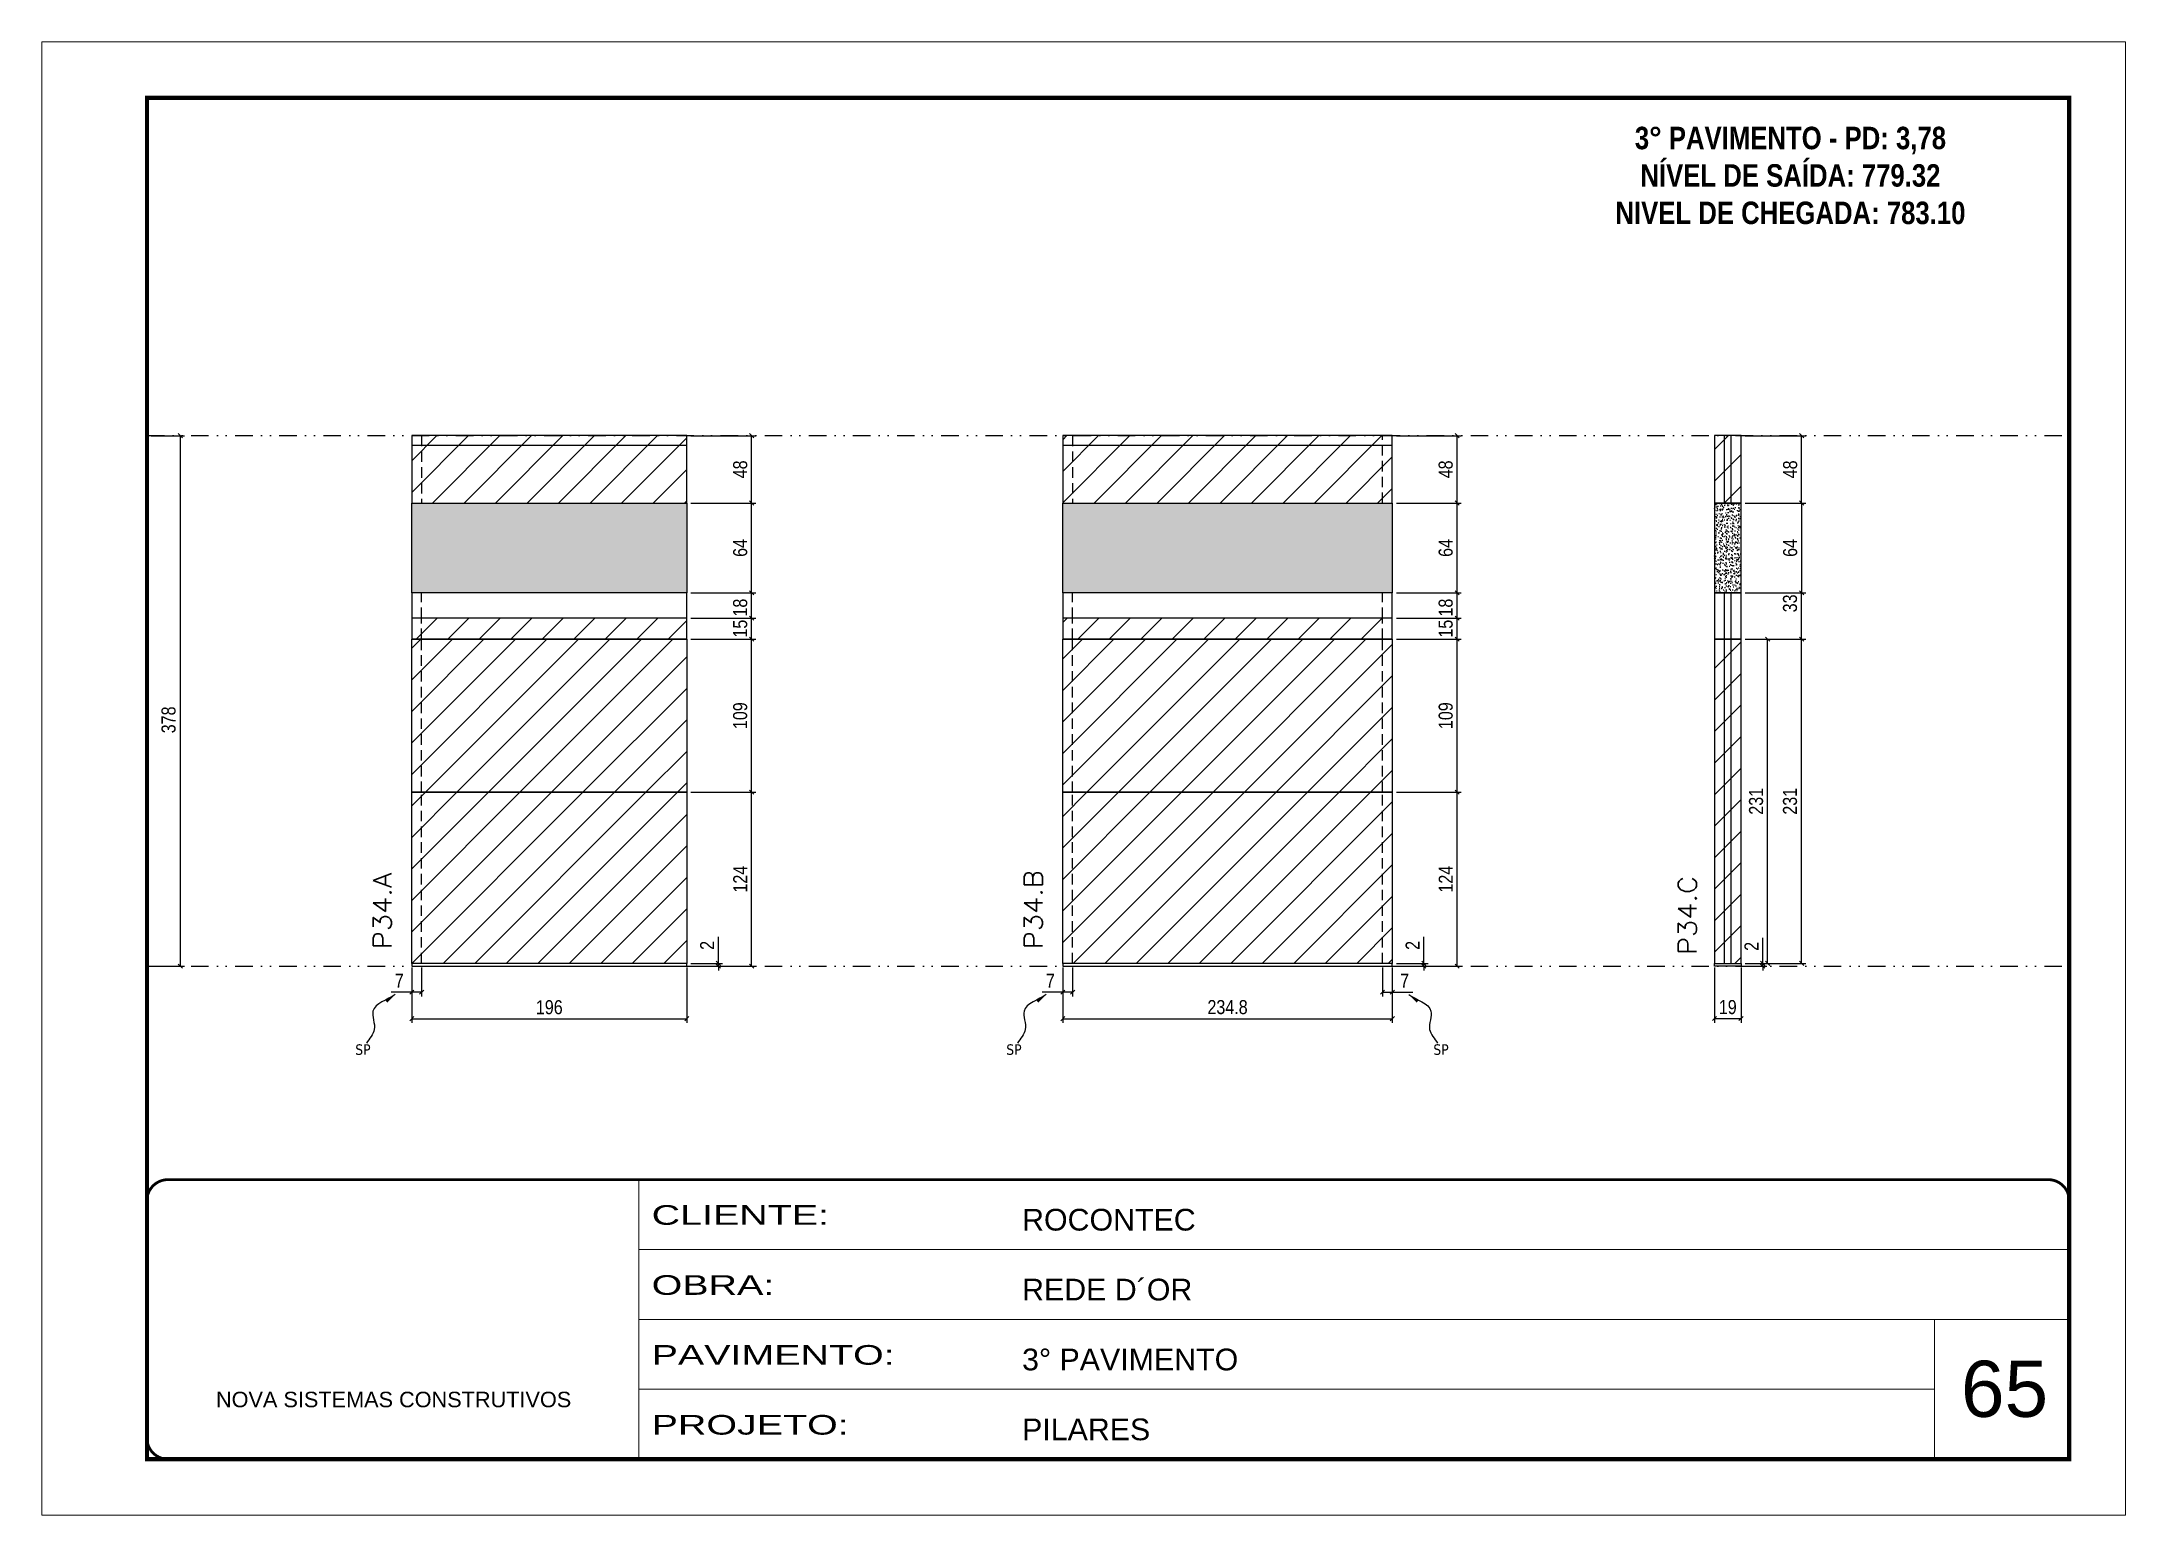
# Model space of a CAD drawing. Extents: x 2949 to 9203, y -16089 to 12527.
# Drawn here: x 2949 to 4434, y -6900 to -5850 of the extents above; entities that cross this region are included whole.
import ezdxf

# ---------------------------------------------------------------- set-up
doc = ezdxf.new("R2010")
doc.units = 0
for name, pattern in [('CONTINUO', [0]), ('DASHED', [0.75, 0.5, -0.25]), ('DIVIDE2', [0.625, 0.25, -0.125, 0, -0.125, 0, -0.125]), ('HIDDEN', [0.375, 0.25, -0.125])]:
    doc.linetypes.add(name, pattern=pattern)
for name, color, linetype, lineweight in [('CARIMBO', 255, 'Continuous', 9), ('Folhas', 255, 'Continuous', 9), ('Hachura', 251, 'Continuous', 9), ('SARRAFO DE PRESSAO', 251, 'DASHED', 9), ('Texto Seção', 7, 'Continuous', 15)]:
    doc.layers.add(name, color=color, linetype=linetype, lineweight=lineweight)
for name, color, linetype in [('COTA', 241, 'Continuous'), ('cotas', 4, 'Continuous'), ('NOMENCLATURA', 7, 'Continuous'), ('Nível', 160, 'Continuous'), ('Painéis', 200, 'Continuous'), ('SARR_2.2x7', 40, 'Continuous'), ('Sarrafo de Pressão', 42, 'HIDDEN'), ('texto', 7, 'Continuous')]:
    doc.layers.add(name, color=color, linetype=linetype)
doc.styles.add('ARIAL', font='arial.ttf')
doc.styles.add('COTA TECNICA', font='techl___.ttf', dxfattribs={"height": 10})
doc.styles.add('COTA TECNICA-50', font='techl___.ttf', dxfattribs={"height": 10})
doc.styles.add('REGUA-120', font='ROMANS.shx', dxfattribs={"height": 15})
doc.styles.add('ROMANC', font='techb___.ttf', dxfattribs={"height": 2.5})
doc.styles.get("Standard").update_dxf_attribs({"font": 'arial.ttf'})
doc.styles.add('Tecnologia', font='')
doc.styles.get('Tecnologia').set_extended_font_data('Forgotten Futurist')
doc.dimstyles.new('COTA PAINEL-50', dxfattribs={"dimtxt": 10, "dimasz": 3, "dimexe": 3, "dimexo": 3, "dimgap": 3, "dimtad": 1, "dimdec": 1, "dimzin": 12, "dimdsep": 46, "dimtxsty": 'COTA TECNICA-50', "dimblk1": 'OBLIQUE', "dimblk2": 'OBLIQUE', "dimsah": 1, "dimcen": 0.9, "dimclrd": 4, "dimclre": 4, "dimclrt": 240, "dimadec": 1, "dimazin": 3, "dimtfac": 1, "dimtdec": 1, "dimtmove": 0, "dimatfit": 3, "dimfxl": 1, "dimtolj": 1, "dimtzin": 12, "dimarcsym": 0})
doc.dimstyles.new('PAINEL', dxfattribs={"dimtxt": 10, "dimasz": 3, "dimexe": 3, "dimexo": 3, "dimgap": 3, "dimtad": 1, "dimdec": 1, "dimzin": 12, "dimdsep": 46, "dimtxsty": 'COTA TECNICA', "dimblk1": 'OBLIQUE', "dimblk2": 'OBLIQUE', "dimsah": 1, "dimcen": 0.9, "dimclrd": 4, "dimclre": 4, "dimclrt": 240, "dimadec": 1, "dimazin": 3, "dimtfac": 1, "dimtdec": 1, "dimtmove": 0, "dimatfit": 3, "dimfxl": 1, "dimtolj": 1, "dimtzin": 12, "dimarcsym": 0})
doc.dimstyles.get("Standard").update_dxf_attribs({"dimtxt": 0.18, "dimasz": 0.18, "dimexe": 0.18, "dimexo": 0.0625, "dimgap": 0.09, "dimtad": 0, "dimtih": 1, "dimtoh": 1, "dimdec": 4, "dimzin": 0, "dimdsep": 46, "dimtxsty": 'Standard', "dimcen": 0.09, "dimadec": 0, "dimazin": 0, "dimtfac": 1, "dimtdec": 4, "dimtofl": 0, "dimtmove": 0, "dimatfit": 3, "dimfxl": 1, "dimtolj": 1, "dimtzin": 0, "dimarcsym": 0})
pattern_1 = [(45, (-126071.967, -35347.797), (-11.2253202, 11.2253202), [])]
pattern_2 = [(45, (-126071.967, -35411.797), (-11.2253202, 11.2253202), [])]

msp = doc.modelspace()

# ---------------------------------------------------------------- texts
at = {"layer": 'CARIMBO', "style": 'ARIAL'}
msp.add_text('65', height=40, dxfattribs=at).set_placement((4316.89, -6830.32))
at = {"layer": 'NOMENCLATURA', "color": 2, "insert": (4195.36, -5884.41), "char_height": 16, "attachment_point": 2, "style": 'ROMANC'}
msp.add_mtext_dynamic_manual_height_columns('\\P3° PAVIMENTO - PD: 3,78\\PNÍVEL DE SAÍDA: 779.32\\PNIVEL DE CHEGADA: 783.10', width=300.2766, gutter_width=1, heights=[0], dxfattribs=at)
at = {"layer": 'texto', "color": 0, "char_height": 7.5, "attachment_point": 5}
for insert in [(3177.99, -6568.68), (3641.97, -6568.68), (3946.33, -6568.68)]:
    msp.add_mtext('{\\fTahoma|b0|i0|c0|p34;\\C4;SP}', dxfattribs=dict(at, insert=insert))
at = {"layer": 'Texto Seção', "style": 'REGUA-120', "width": 1.1}
for s, p in [('P34.A', (3198.31, -6497.12)), ('P34.B', (3662.29, -6497.12)), ('P34.C', (4128.46, -6501.29))]:
    msp.add_text(s, height=13, rotation=90, dxfattribs=at).set_placement(p)

# ---------------------------------------------------------------- blocks, each defined once
blk = doc.blocks.new('9999999999')
at = {"color": 30, "linetype": 'CONTINUO'}
for p, q in [((98564.6, 34230.2), (98564.6, 34429.4)), ((98564.6, 34379.6), (99584, 34379.6)), ((98564.6, 34329.8), (99488, 34329.8)), ((99584, 34329.8), (99488, 34329.8)), ((99488, 34329.8), (99488, 34230.2)), ((98564.6, 34280), (99488, 34280))]:
    blk.add_line(p, q, dxfattribs=at)
at = {"color": 30, "linetype": 'CONTINUO', "const_width": 2}
blk.add_lwpolyline([(99584, 34230.2), (99584, 34414.4, 0.414214), (99569, 34429.4), (98229, 34429.4, 0.414214), (98214, 34414.4), (98214, 34245.2, 0.414214), (98229, 34230.2), (99584, 34230.2)], format="xyb", dxfattribs=at)
at = {"layer": 'Folhas'}
blk.add_lwpolyline([(98139, 34190.2), (99624, 34190.2), (99624, 35240.2), (98139, 35240.2)], close=True, dxfattribs=at)
at = {"layer": 'Folhas', "color": 30, "const_width": 3}
blk.add_lwpolyline([(98214, 34230.2), (99584, 34230.2), (99584, 35200.2), (98214, 35200.2)], close=True, dxfattribs=at)
at = {"color": 7, "linetype": 'Continuous', "ltscale": 5, "style": 'ARIAL'}
for s, height, p in [('ROCONTEC', 15.48, (98837.7, 34393.1)), ('REDE D´OR', 15.48, (98837.7, 34343.3)), ('3° PAVIMENTO', 15.483, (98837.7, 34293.5)), ('NOVA SISTEMAS CONSTRUTIVOS', 11.059, (98263.2, 34267.2)), ('PILARES', 15.48, (98837.7, 34243.7))]:
    blk.add_text(s, height=height, dxfattribs=at).set_placement(p)
at = {"layer": 'Folhas', "color": 7, "style": 'Tecnologia', "width": 1.5}
for s, p in [('CLIENTE:', (98573.7, 34397.2)), ('OBRA:', (98573.7, 34347.3)), ('PAVIMENTO:', (98573.7, 34297.5)), ('PROJETO:', (98573.7, 34247.7))]:
    blk.add_text(s, height=14, dxfattribs=at).set_placement(p)
blk = doc.blocks.new('_Oblique')
at = {"color": 0, "linetype": 'ByBlock', "lineweight": -2}
blk.add_line((-0.5, -0.5), (0.5, 0.5), dxfattribs=at)
blk = doc.blocks.new('*D1903')
at = {"layer": 'cotas', "color": 4, "linetype": 'ByBlock', "lineweight": -2, "transparency": 16777216}
for p, q in [((3027, -6131.2), (3050.8, -6131.2)), ((3047.8, -6131.2), (3047.8, -6509.2)), ((3027, -6509.2), (3050.8, -6509.2))]:
    blk.add_line(p, q, dxfattribs=at)
at = {"layer": 'Defpoints', "color": 0, "linetype": 'ByBlock', "transparency": 16777216}
for p in [(3024, -6131.2), (3024, -6509.2), (3047.8, -6509.2)]:
    blk.add_point(p, dxfattribs=at)
at = {"layer": 'cotas', "color": 4, "linetype": 'ByBlock', "lineweight": -2, "transparency": 16777216, "xscale": 3, "yscale": 3, "zscale": 3}
for p, rotation in [((3047.8, -6131.2), 90), ((3047.8, -6509.2), 270)]:
    blk.add_blockref('_Oblique', p, dxfattribs=dict(at, rotation=rotation))
at = {"layer": 'cotas', "color": 240, "linetype": 'ByBlock', "transparency": 16777216, "insert": (3039.5, -6333.7), "char_height": 10, "attachment_point": 5, "rotation": 90, "style": 'COTA TECNICA'}
blk.add_mtext('\\A1;378', dxfattribs=at)
blk = doc.blocks.new('*D1904')
at = {"layer": 'COTA', "color": 4, "lineweight": -2, "transparency": 16777216}
for p, q in [((3212.8, -6510.2), (3212.8, -6549.6)), ((3408.8, -6510.2), (3408.8, -6549.6)), ((3212.8, -6546.6), (3408.8, -6546.6))]:
    blk.add_line(p, q, dxfattribs=at)
at = {"layer": 'Defpoints', "color": 0, "transparency": 16777216}
for p in [(3212.8, -6507.2), (3408.8, -6507.2), (3408.8, -6546.6)]:
    blk.add_point(p, dxfattribs=at)
at = {"layer": 'COTA', "color": 4, "lineweight": -2, "transparency": 16777216, "xscale": 3, "yscale": 3, "zscale": 3, "rotation": 180}
blk.add_blockref('_Oblique', (3212.8, -6546.6), dxfattribs=at)
at = {"layer": 'COTA', "color": 4, "lineweight": -2, "transparency": 16777216, "xscale": 3, "yscale": 3, "zscale": 3}
blk.add_blockref('_Oblique', (3408.8, -6546.6), dxfattribs=at)
at = {"layer": 'COTA', "color": 240, "transparency": 16777216, "insert": (3310.8, -6538.5), "char_height": 10, "attachment_point": 5, "style": 'COTA TECNICA'}
blk.add_mtext('\\A1;196', dxfattribs=at)
blk = doc.blocks.new('*D1905')
at = {"layer": 'COTA', "color": 4, "lineweight": -2, "transparency": 16777216}
for p, q in [((3411.8, -6179.2), (3458, -6179.2)), ((3455, -6243.2), (3455, -6179.2)), ((3411.8, -6243.2), (3458, -6243.2))]:
    blk.add_line(p, q, dxfattribs=at)
at = {"layer": 'Defpoints', "color": 0, "transparency": 16777216}
for p in [(3408.8, -6179.2), (3455, -6179.2), (3408.8, -6243.2)]:
    blk.add_point(p, dxfattribs=at)
at = {"layer": 'COTA', "color": 4, "lineweight": -2, "transparency": 16777216, "xscale": 3, "yscale": 3, "zscale": 3}
for p, rotation in [((3455, -6179.2), 90), ((3455, -6243.2), 270)]:
    blk.add_blockref('_Oblique', p, dxfattribs=dict(at, rotation=rotation))
at = {"layer": 'COTA', "color": 240, "transparency": 16777216, "insert": (3446.9, -6211.2), "char_height": 10, "attachment_point": 5, "rotation": 90, "style": 'COTA TECNICA'}
blk.add_mtext('\\A1;64', dxfattribs=at)
blk = doc.blocks.new('*D1906')
at = {"layer": 'COTA', "color": 4, "lineweight": -2, "transparency": 16777216}
for p, q in [((3212.8, -6512.2), (3212.8, -6530.7)), ((3219.8, -6510.2), (3219.8, -6530.7)), ((3212.8, -6527.7), (3198, -6527.7)), ((3219.8, -6527.7), (3212.8, -6527.7))]:
    blk.add_line(p, q, dxfattribs=at)
at = {"layer": 'Defpoints', "color": 0, "transparency": 16777216}
for p in [(3212.8, -6509.2), (3219.8, -6507.2), (3212.8, -6527.7)]:
    blk.add_point(p, dxfattribs=at)
at = {"layer": 'COTA', "color": 4, "lineweight": -2, "transparency": 16777216, "xscale": 3, "yscale": 3, "zscale": 3, "rotation": 180}
blk.add_blockref('_Oblique', (3212.8, -6527.7), dxfattribs=at)
at = {"layer": 'COTA', "color": 4, "lineweight": -2, "transparency": 16777216, "xscale": 3, "yscale": 3, "zscale": 3}
blk.add_blockref('_Oblique', (3219.8, -6527.7), dxfattribs=at)
at = {"layer": 'COTA', "color": 240, "transparency": 16777216, "insert": (3203.9, -6519.6), "char_height": 10, "attachment_point": 5, "style": 'COTA TECNICA-50'}
blk.add_mtext('\\A1;7', dxfattribs=at)
blk = doc.blocks.new('*D1907')
at = {"layer": 'COTA', "color": 4, "lineweight": -2, "transparency": 16777216}
for p, q in [((3411.8, -6385.2), (3458, -6385.2)), ((3455, -6509.2), (3455, -6385.2)), ((3411.8, -6509.2), (3458, -6509.2))]:
    blk.add_line(p, q, dxfattribs=at)
at = {"layer": 'Defpoints', "color": 0, "transparency": 16777216}
for p in [(3408.8, -6385.2), (3455, -6385.2), (3408.8, -6509.2)]:
    blk.add_point(p, dxfattribs=at)
at = {"layer": 'COTA', "color": 4, "lineweight": -2, "transparency": 16777216, "xscale": 3, "yscale": 3, "zscale": 3}
for p, rotation in [((3455, -6385.2), 90), ((3455, -6509.2), 270)]:
    blk.add_blockref('_Oblique', p, dxfattribs=dict(at, rotation=rotation))
at = {"layer": 'COTA', "color": 240, "transparency": 16777216, "insert": (3446.9, -6447.2), "char_height": 10, "attachment_point": 5, "rotation": 90, "style": 'COTA TECNICA-50'}
blk.add_mtext('\\A1;124', dxfattribs=at)
blk = doc.blocks.new('*D1908')
at = {"layer": 'COTA', "color": 4, "lineweight": -2, "transparency": 16777216}
for p, q in [((3431.3, -6507.2), (3431.3, -6488.4)), ((3411.8, -6507.2), (3434.3, -6507.2)), ((3411.8, -6509.2), (3434.3, -6509.2)), ((3431.3, -6509.2), (3431.3, -6507.2)), ((3431.3, -6509.2), (3431.3, -6512.2))]:
    blk.add_line(p, q, dxfattribs=at)
at = {"layer": 'Defpoints', "color": 0, "transparency": 16777216}
for p in [(3408.8, -6507.2), (3408.8, -6509.2), (3431.3, -6509.2)]:
    blk.add_point(p, dxfattribs=at)
at = {"layer": 'COTA', "color": 4, "lineweight": -2, "transparency": 16777216, "xscale": 3, "yscale": 3, "zscale": 3}
for p, rotation in [((3431.3, -6507.2), 270), ((3431.3, -6509.2), 90)]:
    blk.add_blockref('_Oblique', p, dxfattribs=dict(at, rotation=rotation))
at = {"layer": 'COTA', "color": 240, "transparency": 16777216, "insert": (3423.3, -6494.4), "char_height": 10, "attachment_point": 5, "rotation": 90, "style": 'COTA TECNICA-50'}
blk.add_mtext('\\A1;2', dxfattribs=at)
blk = doc.blocks.new('*D1909')
at = {"layer": 'COTA', "color": 4, "linetype": 'ByBlock', "lineweight": -2, "transparency": 16777216}
for p, q in [((3411.8, -6276.2), (3458, -6276.2)), ((3455, -6385.2), (3455, -6276.2)), ((3411.8, -6385.2), (3458, -6385.2))]:
    blk.add_line(p, q, dxfattribs=at)
at = {"layer": 'Defpoints', "color": 0, "linetype": 'ByBlock', "transparency": 16777216}
for p in [(3408.8, -6276.2), (3455, -6276.2), (3408.8, -6385.2)]:
    blk.add_point(p, dxfattribs=at)
at = {"layer": 'COTA', "color": 4, "linetype": 'ByBlock', "lineweight": -2, "transparency": 16777216, "xscale": 3, "yscale": 3, "zscale": 3}
for p, rotation in [((3455, -6276.2), 90), ((3455, -6385.2), 270)]:
    blk.add_blockref('_Oblique', p, dxfattribs=dict(at, rotation=rotation))
at = {"layer": 'COTA', "color": 240, "linetype": 'ByBlock', "transparency": 16777216, "insert": (3446.9, -6330.7), "char_height": 10, "attachment_point": 5, "rotation": 90, "style": 'COTA TECNICA'}
blk.add_mtext('\\A1;109', dxfattribs=at)
blk = doc.blocks.new('*D1910')
at = {"layer": 'COTA', "color": 4, "lineweight": -2, "transparency": 16777216}
for p, q in [((3676.8, -6510.2), (3676.8, -6549.6)), ((3911.6, -6510.2), (3911.6, -6549.6)), ((3676.8, -6546.6), (3911.6, -6546.6))]:
    blk.add_line(p, q, dxfattribs=at)
at = {"layer": 'Defpoints', "color": 0, "transparency": 16777216}
for p in [(3676.8, -6507.2), (3911.6, -6507.2), (3911.6, -6546.6)]:
    blk.add_point(p, dxfattribs=at)
at = {"layer": 'COTA', "color": 4, "lineweight": -2, "transparency": 16777216, "xscale": 3, "yscale": 3, "zscale": 3, "rotation": 180}
blk.add_blockref('_Oblique', (3676.8, -6546.6), dxfattribs=at)
at = {"layer": 'COTA', "color": 4, "lineweight": -2, "transparency": 16777216, "xscale": 3, "yscale": 3, "zscale": 3}
blk.add_blockref('_Oblique', (3911.6, -6546.6), dxfattribs=at)
at = {"layer": 'COTA', "color": 240, "transparency": 16777216, "insert": (3794.2, -6538.4), "char_height": 10, "attachment_point": 5, "style": 'COTA TECNICA'}
blk.add_mtext('\\A1;234.8', dxfattribs=at)
blk = doc.blocks.new('*D1911')
at = {"layer": 'COTA', "color": 4, "lineweight": -2, "transparency": 16777216}
for p, q in [((3914.6, -6179.2), (3960.8, -6179.2)), ((3957.8, -6243.2), (3957.8, -6179.2)), ((3914.6, -6243.2), (3960.8, -6243.2))]:
    blk.add_line(p, q, dxfattribs=at)
at = {"layer": 'Defpoints', "color": 0, "transparency": 16777216}
for p in [(3911.6, -6179.2), (3957.8, -6179.2), (3911.6, -6243.2)]:
    blk.add_point(p, dxfattribs=at)
at = {"layer": 'COTA', "color": 4, "lineweight": -2, "transparency": 16777216, "xscale": 3, "yscale": 3, "zscale": 3}
for p, rotation in [((3957.8, -6179.2), 90), ((3957.8, -6243.2), 270)]:
    blk.add_blockref('_Oblique', p, dxfattribs=dict(at, rotation=rotation))
at = {"layer": 'COTA', "color": 240, "transparency": 16777216, "insert": (3949.7, -6211.2), "char_height": 10, "attachment_point": 5, "rotation": 90, "style": 'COTA TECNICA'}
blk.add_mtext('\\A1;64', dxfattribs=at)
blk = doc.blocks.new('*D1912')
at = {"layer": 'COTA', "color": 4, "lineweight": -2, "transparency": 16777216}
for p, q in [((3676.8, -6512.2), (3676.8, -6530.7)), ((3683.8, -6510.2), (3683.8, -6530.7)), ((3676.8, -6527.7), (3662, -6527.7)), ((3683.8, -6527.7), (3676.8, -6527.7))]:
    blk.add_line(p, q, dxfattribs=at)
at = {"layer": 'Defpoints', "color": 0, "transparency": 16777216}
for p in [(3676.8, -6509.2), (3683.8, -6507.2), (3676.8, -6527.7)]:
    blk.add_point(p, dxfattribs=at)
at = {"layer": 'COTA', "color": 4, "lineweight": -2, "transparency": 16777216, "xscale": 3, "yscale": 3, "zscale": 3, "rotation": 180}
blk.add_blockref('_Oblique', (3676.8, -6527.7), dxfattribs=at)
at = {"layer": 'COTA', "color": 4, "lineweight": -2, "transparency": 16777216, "xscale": 3, "yscale": 3, "zscale": 3}
blk.add_blockref('_Oblique', (3683.8, -6527.7), dxfattribs=at)
at = {"layer": 'COTA', "color": 240, "transparency": 16777216, "insert": (3667.9, -6519.6), "char_height": 10, "attachment_point": 5, "style": 'COTA TECNICA-50'}
blk.add_mtext('\\A1;7', dxfattribs=at)
blk = doc.blocks.new('*D1913')
at = {"layer": 'COTA', "color": 4, "lineweight": -2, "transparency": 16777216}
for p, q in [((3904.6, -6510.2), (3904.6, -6530.7)), ((3911.6, -6512.2), (3911.6, -6530.7)), ((3904.6, -6527.7), (3911.6, -6527.7)), ((3911.6, -6527.7), (3926.3, -6527.7))]:
    blk.add_line(p, q, dxfattribs=at)
at = {"layer": 'Defpoints', "color": 0, "transparency": 16777216}
for p in [(3904.6, -6507.2), (3911.6, -6509.2), (3911.6, -6527.7)]:
    blk.add_point(p, dxfattribs=at)
at = {"layer": 'COTA', "color": 4, "lineweight": -2, "transparency": 16777216, "xscale": 3, "yscale": 3, "zscale": 3, "rotation": 180}
blk.add_blockref('_Oblique', (3904.6, -6527.7), dxfattribs=at)
at = {"layer": 'COTA', "color": 4, "lineweight": -2, "transparency": 16777216, "xscale": 3, "yscale": 3, "zscale": 3}
blk.add_blockref('_Oblique', (3911.6, -6527.7), dxfattribs=at)
at = {"layer": 'COTA', "color": 240, "transparency": 16777216, "insert": (3920.4, -6519.6), "char_height": 10, "attachment_point": 5, "style": 'COTA TECNICA-50'}
blk.add_mtext('\\A1;7', dxfattribs=at)
blk = doc.blocks.new('*D1914')
at = {"layer": 'COTA', "color": 4, "lineweight": -2, "transparency": 16777216}
for p, q in [((3914.6, -6385.2), (3960.8, -6385.2)), ((3957.8, -6509.2), (3957.8, -6385.2)), ((3914.6, -6509.2), (3960.8, -6509.2))]:
    blk.add_line(p, q, dxfattribs=at)
at = {"layer": 'Defpoints', "color": 0, "transparency": 16777216}
for p in [(3911.6, -6385.2), (3957.8, -6385.2), (3911.6, -6509.2)]:
    blk.add_point(p, dxfattribs=at)
at = {"layer": 'COTA', "color": 4, "lineweight": -2, "transparency": 16777216, "xscale": 3, "yscale": 3, "zscale": 3}
for p, rotation in [((3957.8, -6385.2), 90), ((3957.8, -6509.2), 270)]:
    blk.add_blockref('_Oblique', p, dxfattribs=dict(at, rotation=rotation))
at = {"layer": 'COTA', "color": 240, "transparency": 16777216, "insert": (3949.7, -6447.2), "char_height": 10, "attachment_point": 5, "rotation": 90, "style": 'COTA TECNICA-50'}
blk.add_mtext('\\A1;124', dxfattribs=at)
blk = doc.blocks.new('*D1915')
at = {"layer": 'COTA', "color": 4, "lineweight": -2, "transparency": 16777216}
for p, q in [((3934.1, -6507.2), (3934.1, -6488.4)), ((3914.6, -6507.2), (3937.1, -6507.2)), ((3914.6, -6509.2), (3937.1, -6509.2)), ((3934.1, -6509.2), (3934.1, -6507.2)), ((3934.1, -6509.2), (3934.1, -6512.2))]:
    blk.add_line(p, q, dxfattribs=at)
at = {"layer": 'Defpoints', "color": 0, "transparency": 16777216}
for p in [(3911.6, -6507.2), (3911.6, -6509.2), (3934.1, -6509.2)]:
    blk.add_point(p, dxfattribs=at)
at = {"layer": 'COTA', "color": 4, "lineweight": -2, "transparency": 16777216, "xscale": 3, "yscale": 3, "zscale": 3}
for p, rotation in [((3934.1, -6507.2), 270), ((3934.1, -6509.2), 90)]:
    blk.add_blockref('_Oblique', p, dxfattribs=dict(at, rotation=rotation))
at = {"layer": 'COTA', "color": 240, "transparency": 16777216, "insert": (3926.1, -6494.4), "char_height": 10, "attachment_point": 5, "rotation": 90, "style": 'COTA TECNICA-50'}
blk.add_mtext('\\A1;2', dxfattribs=at)
blk = doc.blocks.new('*D1916')
at = {"layer": 'COTA', "color": 4, "linetype": 'ByBlock', "lineweight": -2, "transparency": 16777216}
for p, q in [((3914.6, -6276.2), (3960.8, -6276.2)), ((3957.8, -6385.2), (3957.8, -6276.2)), ((3914.6, -6385.2), (3960.8, -6385.2))]:
    blk.add_line(p, q, dxfattribs=at)
at = {"layer": 'Defpoints', "color": 0, "linetype": 'ByBlock', "transparency": 16777216}
for p in [(3911.6, -6276.2), (3957.8, -6276.2), (3911.6, -6385.2)]:
    blk.add_point(p, dxfattribs=at)
at = {"layer": 'COTA', "color": 4, "linetype": 'ByBlock', "lineweight": -2, "transparency": 16777216, "xscale": 3, "yscale": 3, "zscale": 3}
for p, rotation in [((3957.8, -6276.2), 90), ((3957.8, -6385.2), 270)]:
    blk.add_blockref('_Oblique', p, dxfattribs=dict(at, rotation=rotation))
at = {"layer": 'COTA', "color": 240, "linetype": 'ByBlock', "transparency": 16777216, "insert": (3949.7, -6330.7), "char_height": 10, "attachment_point": 5, "rotation": 90, "style": 'COTA TECNICA'}
blk.add_mtext('\\A1;109', dxfattribs=at)
blk = doc.blocks.new('*D1917')
at = {"layer": 'COTA', "color": 4, "lineweight": -2, "transparency": 16777216}
for p, q in [((4141.2, -6510.2), (4141.2, -6549.5)), ((4160.2, -6510.2), (4160.2, -6549.5)), ((4141.2, -6546.5), (4160.2, -6546.5))]:
    blk.add_line(p, q, dxfattribs=at)
at = {"layer": 'Defpoints', "color": 0, "transparency": 16777216}
for p in [(4141.2, -6507.2), (4160.2, -6507.2), (4160.2, -6546.5)]:
    blk.add_point(p, dxfattribs=at)
at = {"layer": 'COTA', "color": 4, "lineweight": -2, "transparency": 16777216, "xscale": 3, "yscale": 3, "zscale": 3, "rotation": 180}
blk.add_blockref('_Oblique', (4141.2, -6546.5), dxfattribs=at)
at = {"layer": 'COTA', "color": 4, "lineweight": -2, "transparency": 16777216, "xscale": 3, "yscale": 3, "zscale": 3}
blk.add_blockref('_Oblique', (4160.2, -6546.5), dxfattribs=at)
at = {"layer": 'COTA', "color": 240, "transparency": 16777216, "insert": (4150.7, -6538.4), "char_height": 10, "attachment_point": 5, "style": 'COTA TECNICA'}
blk.add_mtext('\\A1;19', dxfattribs=at)
blk = doc.blocks.new('*D1918')
at = {"layer": 'COTA', "color": 4, "lineweight": -2, "transparency": 16777216}
for p, q in [((4175.6, -6507.2), (4175.6, -6489.1)), ((4163.2, -6507.2), (4178.6, -6507.2)), ((4163.2, -6509.2), (4178.6, -6509.2)), ((4175.6, -6509.2), (4175.6, -6507.2)), ((4175.6, -6509.2), (4175.6, -6512.2))]:
    blk.add_line(p, q, dxfattribs=at)
at = {"layer": 'Defpoints', "color": 0, "transparency": 16777216}
for p in [(4160.2, -6507.2), (4160.2, -6509.2), (4175.6, -6507.2)]:
    blk.add_point(p, dxfattribs=at)
at = {"layer": 'COTA', "color": 4, "lineweight": -2, "transparency": 16777216, "xscale": 3, "yscale": 3, "zscale": 3}
for p, rotation in [((4175.6, -6507.2), 270), ((4175.6, -6509.2), 90)]:
    blk.add_blockref('_Oblique', p, dxfattribs=dict(at, rotation=rotation))
at = {"layer": 'COTA', "color": 240, "transparency": 16777216, "insert": (4167.6, -6495.1), "char_height": 10, "attachment_point": 5, "rotation": 90, "style": 'COTA TECNICA-50'}
blk.add_mtext('\\A1;2', dxfattribs=at)
blk = doc.blocks.new('*D1939')
at = {"layer": 'COTA', "color": 4, "linetype": 'ByBlock', "lineweight": -2, "transparency": 16777216}
for p, q in [((4163.2, -6179.2), (4206.3, -6179.2)), ((4203.3, -6179.2), (4203.3, -6243.2)), ((4163.2, -6243.2), (4206.3, -6243.2))]:
    blk.add_line(p, q, dxfattribs=at)
at = {"layer": 'Defpoints', "color": 0, "linetype": 'ByBlock', "transparency": 16777216}
for p in [(4160.2, -6179.2), (4160.2, -6243.2), (4203.3, -6243.2)]:
    blk.add_point(p, dxfattribs=at)
at = {"layer": 'COTA', "color": 4, "linetype": 'ByBlock', "lineweight": -2, "transparency": 16777216, "xscale": 3, "yscale": 3, "zscale": 3}
for p, rotation in [((4203.3, -6179.2), 90), ((4203.3, -6243.2), 270)]:
    blk.add_blockref('_Oblique', p, dxfattribs=dict(at, rotation=rotation))
at = {"layer": 'COTA', "color": 240, "linetype": 'ByBlock', "transparency": 16777216, "insert": (4195.2, -6211.2), "char_height": 10, "attachment_point": 5, "rotation": 90, "style": 'COTA TECNICA'}
blk.add_mtext('\\A1;64', dxfattribs=at)
blk = doc.blocks.new('*D1940')
at = {"layer": 'COTA', "color": 4, "linetype": 'ByBlock', "lineweight": -2, "transparency": 16777216}
for p, q in [((4163.2, -6276.2), (4206.3, -6276.2)), ((4203.3, -6507.2), (4203.3, -6276.2)), ((4163.2, -6507.2), (4206.3, -6507.2))]:
    blk.add_line(p, q, dxfattribs=at)
at = {"layer": 'Defpoints', "color": 0, "linetype": 'ByBlock', "transparency": 16777216}
for p in [(4160.2, -6276.2), (4203.3, -6276.2), (4160.2, -6507.2)]:
    blk.add_point(p, dxfattribs=at)
at = {"layer": 'COTA', "color": 4, "linetype": 'ByBlock', "lineweight": -2, "transparency": 16777216, "xscale": 3, "yscale": 3, "zscale": 3}
for p, rotation in [((4203.3, -6276.2), 90), ((4203.3, -6507.2), 270)]:
    blk.add_blockref('_Oblique', p, dxfattribs=dict(at, rotation=rotation))
at = {"layer": 'COTA', "color": 240, "linetype": 'ByBlock', "transparency": 16777216, "insert": (4195.1, -6391.7), "char_height": 10, "attachment_point": 5, "rotation": 90, "style": 'COTA TECNICA'}
blk.add_mtext('\\A1;231', dxfattribs=at)
blk = doc.blocks.new('*D1941')
at = {"layer": 'COTA', "color": 4, "linetype": 'ByBlock', "lineweight": -2, "transparency": 16777216}
for p, q in [((4163.2, -6276.2), (4182.1, -6276.2)), ((4179.1, -6507.2), (4179.1, -6276.2)), ((4163.2, -6507.2), (4182.1, -6507.2))]:
    blk.add_line(p, q, dxfattribs=at)
at = {"layer": 'Defpoints', "color": 0, "linetype": 'ByBlock', "transparency": 16777216}
for p in [(4160.2, -6276.2), (4179.1, -6276.2), (4160.2, -6507.2)]:
    blk.add_point(p, dxfattribs=at)
at = {"layer": 'COTA', "color": 4, "linetype": 'ByBlock', "lineweight": -2, "transparency": 16777216, "xscale": 3, "yscale": 3, "zscale": 3}
for p, rotation in [((4179.1, -6276.2), 90), ((4179.1, -6507.2), 270)]:
    blk.add_blockref('_Oblique', p, dxfattribs=dict(at, rotation=rotation))
at = {"layer": 'COTA', "color": 240, "linetype": 'ByBlock', "transparency": 16777216, "insert": (4170.9, -6391.7), "char_height": 10, "attachment_point": 5, "rotation": 90, "style": 'COTA TECNICA'}
blk.add_mtext('\\A1;231', dxfattribs=at)
blk = doc.blocks.new('*D1938')
at = {"layer": 'COTA', "color": 4, "linetype": 'ByBlock', "lineweight": -2, "transparency": 16777216}
for p, q in [((3411.8, -6261.2), (3458, -6261.2)), ((3455, -6276.2), (3455, -6261.2)), ((3411.8, -6276.2), (3458, -6276.2))]:
    blk.add_line(p, q, dxfattribs=at)
at = {"layer": 'Defpoints', "color": 0, "linetype": 'ByBlock', "transparency": 16777216}
for p in [(3408.8, -6261.2), (3455, -6261.2), (3408.8, -6276.2)]:
    blk.add_point(p, dxfattribs=at)
at = {"layer": 'COTA', "color": 4, "linetype": 'ByBlock', "lineweight": -2, "transparency": 16777216, "xscale": 3, "yscale": 3, "zscale": 3}
for p, rotation in [((3455, -6261.2), 90), ((3455, -6276.2), 270)]:
    blk.add_blockref('_Oblique', p, dxfattribs=dict(at, rotation=rotation))
at = {"layer": 'COTA', "color": 240, "linetype": 'ByBlock', "transparency": 16777216, "insert": (3446.9, -6268.7), "char_height": 10, "attachment_point": 5, "rotation": 90, "style": 'COTA TECNICA'}
blk.add_mtext('\\A1;15', dxfattribs=at)
blk = doc.blocks.new('*D1935')
at = {"layer": 'COTA', "color": 4, "linetype": 'ByBlock', "lineweight": -2, "transparency": 16777216}
for p, q in [((3914.6, -6261.2), (3960.8, -6261.2)), ((3957.8, -6276.2), (3957.8, -6261.2)), ((3914.6, -6276.2), (3960.8, -6276.2))]:
    blk.add_line(p, q, dxfattribs=at)
at = {"layer": 'Defpoints', "color": 0, "linetype": 'ByBlock', "transparency": 16777216}
for p in [(3911.6, -6261.2), (3957.8, -6261.2), (3911.6, -6276.2)]:
    blk.add_point(p, dxfattribs=at)
at = {"layer": 'COTA', "color": 4, "linetype": 'ByBlock', "lineweight": -2, "transparency": 16777216, "xscale": 3, "yscale": 3, "zscale": 3}
for p, rotation in [((3957.8, -6261.2), 90), ((3957.8, -6276.2), 270)]:
    blk.add_blockref('_Oblique', p, dxfattribs=dict(at, rotation=rotation))
at = {"layer": 'COTA', "color": 240, "linetype": 'ByBlock', "transparency": 16777216, "insert": (3949.7, -6268.7), "char_height": 10, "attachment_point": 5, "rotation": 90, "style": 'COTA TECNICA'}
blk.add_mtext('\\A1;15', dxfattribs=at)
blk = doc.blocks.new('*D1936')
at = {"layer": 'COTA', "color": 4, "linetype": 'ByBlock', "lineweight": -2, "transparency": 16777216}
for p, q in [((4163.2, -6243.2), (4206.3, -6243.2)), ((4203.3, -6276.2), (4203.3, -6243.2)), ((4163.2, -6276.2), (4206.3, -6276.2))]:
    blk.add_line(p, q, dxfattribs=at)
at = {"layer": 'Defpoints', "color": 0, "linetype": 'ByBlock', "transparency": 16777216}
for p in [(4160.2, -6243.2), (4203.3, -6243.2), (4160.2, -6276.2)]:
    blk.add_point(p, dxfattribs=at)
at = {"layer": 'COTA', "color": 4, "linetype": 'ByBlock', "lineweight": -2, "transparency": 16777216, "xscale": 3, "yscale": 3, "zscale": 3}
for p, rotation in [((4203.3, -6243.2), 90), ((4203.3, -6276.2), 270)]:
    blk.add_blockref('_Oblique', p, dxfattribs=dict(at, rotation=rotation))
at = {"layer": 'COTA', "color": 240, "linetype": 'ByBlock', "transparency": 16777216, "insert": (4195.1, -6250.7), "char_height": 10, "attachment_point": 5, "rotation": 90, "style": 'COTA TECNICA'}
blk.add_mtext('\\A1;33', dxfattribs=at)
blk = doc.blocks.new('*D2529')
at = {"layer": 'COTA', "color": 4, "lineweight": -2, "transparency": 16777216}
for p, q in [((3411.8, -6131.2), (3458, -6131.2)), ((3455, -6179.2), (3455, -6131.2)), ((3411.8, -6179.2), (3458, -6179.2))]:
    blk.add_line(p, q, dxfattribs=at)
at = {"layer": 'Defpoints', "color": 0, "transparency": 16777216}
for p in [(3408.8, -6131.2), (3455, -6131.2), (3408.8, -6179.2)]:
    blk.add_point(p, dxfattribs=at)
at = {"layer": 'COTA', "color": 4, "lineweight": -2, "transparency": 16777216, "xscale": 3, "yscale": 3, "zscale": 3}
for p, rotation in [((3455, -6131.2), 90), ((3455, -6179.2), 270)]:
    blk.add_blockref('_Oblique', p, dxfattribs=dict(at, rotation=rotation))
at = {"layer": 'COTA', "color": 240, "transparency": 16777216, "insert": (3446.9, -6155.2), "char_height": 10, "attachment_point": 5, "rotation": 90, "style": 'COTA TECNICA-50'}
blk.add_mtext('\\A1;48', dxfattribs=at)
blk = doc.blocks.new('*D2530')
at = {"layer": 'COTA', "color": 4, "lineweight": -2, "transparency": 16777216}
for p, q in [((3914.6, -6131.2), (3960.8, -6131.2)), ((3957.8, -6179.2), (3957.8, -6131.2)), ((3914.6, -6179.2), (3960.8, -6179.2))]:
    blk.add_line(p, q, dxfattribs=at)
at = {"layer": 'Defpoints', "color": 0, "transparency": 16777216}
for p in [(3911.6, -6131.2), (3957.8, -6131.2), (3911.6, -6179.2)]:
    blk.add_point(p, dxfattribs=at)
at = {"layer": 'COTA', "color": 4, "lineweight": -2, "transparency": 16777216, "xscale": 3, "yscale": 3, "zscale": 3}
for p, rotation in [((3957.8, -6131.2), 90), ((3957.8, -6179.2), 270)]:
    blk.add_blockref('_Oblique', p, dxfattribs=dict(at, rotation=rotation))
at = {"layer": 'COTA', "color": 240, "transparency": 16777216, "insert": (3949.7, -6155.2), "char_height": 10, "attachment_point": 5, "rotation": 90, "style": 'COTA TECNICA-50'}
blk.add_mtext('\\A1;48', dxfattribs=at)
blk = doc.blocks.new('*D2531')
at = {"layer": 'COTA', "color": 4, "lineweight": -2, "transparency": 16777216}
for p, q in [((4163.2, -6131.2), (4206.3, -6131.2)), ((4203.3, -6179.2), (4203.3, -6131.2)), ((4163.2, -6179.2), (4206.3, -6179.2))]:
    blk.add_line(p, q, dxfattribs=at)
at = {"layer": 'Defpoints', "color": 0, "transparency": 16777216}
for p in [(4160.2, -6131.2), (4203.3, -6131.2), (4160.2, -6179.2)]:
    blk.add_point(p, dxfattribs=at)
at = {"layer": 'COTA', "color": 4, "lineweight": -2, "transparency": 16777216, "xscale": 3, "yscale": 3, "zscale": 3}
for p, rotation in [((4203.3, -6131.2), 90), ((4203.3, -6179.2), 270)]:
    blk.add_blockref('_Oblique', p, dxfattribs=dict(at, rotation=rotation))
at = {"layer": 'COTA', "color": 240, "transparency": 16777216, "insert": (4195.2, -6155.2), "char_height": 10, "attachment_point": 5, "rotation": 90, "style": 'COTA TECNICA-50'}
blk.add_mtext('\\A1;48', dxfattribs=at)
blk = doc.blocks.new('*D2864')
at = {"layer": 'COTA', "color": 4, "linetype": 'ByBlock', "lineweight": -2, "transparency": 16777216}
for p, q in [((3411.8, -6243.2), (3458, -6243.2)), ((3455, -6261.2), (3455, -6243.2)), ((3411.8, -6261.2), (3458, -6261.2))]:
    blk.add_line(p, q, dxfattribs=at)
at = {"layer": 'Defpoints', "color": 0, "linetype": 'ByBlock', "transparency": 16777216}
for p in [(3408.8, -6243.2), (3455, -6243.2), (3408.8, -6261.2)]:
    blk.add_point(p, dxfattribs=at)
at = {"layer": 'COTA', "color": 4, "linetype": 'ByBlock', "lineweight": -2, "transparency": 16777216, "xscale": 3, "yscale": 3, "zscale": 3}
for p, rotation in [((3455, -6243.2), 90), ((3455, -6261.2), 270)]:
    blk.add_blockref('_Oblique', p, dxfattribs=dict(at, rotation=rotation))
at = {"layer": 'COTA', "color": 240, "linetype": 'ByBlock', "transparency": 16777216, "insert": (3446.9, -6253.7), "char_height": 10, "attachment_point": 5, "rotation": 90, "style": 'COTA TECNICA'}
blk.add_mtext('\\A1;18', dxfattribs=at)
blk = doc.blocks.new('*D2865')
at = {"layer": 'COTA', "color": 4, "linetype": 'ByBlock', "lineweight": -2, "transparency": 16777216}
for p, q in [((3914.6, -6243.2), (3960.8, -6243.2)), ((3957.8, -6261.2), (3957.8, -6243.2)), ((3914.6, -6261.2), (3960.8, -6261.2))]:
    blk.add_line(p, q, dxfattribs=at)
at = {"layer": 'Defpoints', "color": 0, "linetype": 'ByBlock', "transparency": 16777216}
for p in [(3911.6, -6243.2), (3957.8, -6243.2), (3911.6, -6261.2)]:
    blk.add_point(p, dxfattribs=at)
at = {"layer": 'COTA', "color": 4, "linetype": 'ByBlock', "lineweight": -2, "transparency": 16777216, "xscale": 3, "yscale": 3, "zscale": 3}
for p, rotation in [((3957.8, -6243.2), 90), ((3957.8, -6261.2), 270)]:
    blk.add_blockref('_Oblique', p, dxfattribs=dict(at, rotation=rotation))
at = {"layer": 'COTA', "color": 240, "linetype": 'ByBlock', "transparency": 16777216, "insert": (3949.7, -6253.7), "char_height": 10, "attachment_point": 5, "rotation": 90, "style": 'COTA TECNICA'}
blk.add_mtext('\\A1;18', dxfattribs=at)

# ---------------------------------------------------------------- dimensions: what is measured, and where the dimension line sits
at = {"layer": 'COTA'}
for base, p1, p2, angle, picture, middle in [((3455.01, -6131.18), (3408.77, -6179.18), (3408.77, -6131.18), 90, '*D2529', (3446.91, -6155.18)), ((3957.79, -6131.18), (3911.55, -6179.18), (3911.55, -6131.18), 90, '*D2530', (3949.7, -6155.18)), ((4203.31, -6131.18), (4160.23, -6179.18), (4160.23, -6131.18), 90, '*D2531', (4195.22, -6155.18)), ((3455.01, -6385.18), (3408.77, -6509.18), (3408.77, -6385.18), 90, '*D1907', (3446.94, -6447.18)), ((3957.79, -6385.18), (3911.55, -6509.18), (3911.55, -6385.18), 90, '*D1914', (3949.72, -6447.18)), ((3212.77, -6527.69), (3219.77, -6507.18), (3212.77, -6509.18), 180, '*D1906', (3203.9, -6519.62)), ((3676.75, -6527.69), (3683.75, -6507.18), (3676.75, -6509.18), 180, '*D1912', (3667.89, -6519.62))]:
    dim = msp.add_linear_dim(base=base, p1=p1, p2=p2, angle=angle, dimstyle='COTA PAINEL-50', dxfattribs=at)
    dim.commit()
    dim.dimension.update_dxf_attribs({"geometry": picture, "text_midpoint": middle})
for base, p1, p2, picture, middle in [((3455.01, -6179.18), (3408.77, -6243.18), (3408.77, -6179.18), '*D1905', (3455.01, -6211.18)), ((3957.79, -6179.18), (3911.55, -6243.18), (3911.55, -6179.18), '*D1911', (3957.79, -6211.18))]:
    dim = msp.add_linear_dim(base=base, p1=p1, p2=p2, angle=90, dimstyle='PAINEL', override={"dimarcsym": 2}, dxfattribs=at)
    dim.commit()
    dim.dimension.update_dxf_attribs({"geometry": picture, "text_midpoint": middle, "dimtype": 160})
at = {"layer": 'COTA', "linetype": 'ByBlock'}
for base, p1, p2, picture, middle in [((4203.31, -6243.18), (4160.23, -6179.18), (4160.23, -6243.18), '*D1939', (4195.21, -6211.18)), ((3455.01, -6276.18), (3408.77, -6385.18), (3408.77, -6276.18), '*D1909', (3446.88, -6330.68)), ((3957.79, -6276.18), (3911.55, -6385.18), (3911.55, -6276.18), '*D1916', (3949.66, -6330.68)), ((4203.31, -6276.18), (4160.23, -6507.18), (4160.23, -6276.18), '*D1940', (4195.09, -6391.68)), ((4179.14, -6276.18), (4160.23, -6507.18), (4160.23, -6276.18), '*D1941', (4170.92, -6391.68))]:
    dim = msp.add_linear_dim(base=base, p1=p1, p2=p2, angle=90, dimstyle='PAINEL', dxfattribs=at)
    dim.commit()
    dim.dimension.update_dxf_attribs({"geometry": picture, "text_midpoint": middle})
for base, p1, p2, picture, middle in [((3455.01, -6243.18), (3408.77, -6261.18), (3408.77, -6243.18), '*D2864', (3455.01, -6253.68)), ((3957.79, -6243.18), (3911.55, -6261.18), (3911.55, -6243.18), '*D2865', (3957.79, -6253.68)), ((4203.31, -6243.18), (4160.23, -6276.18), (4160.23, -6243.18), '*D1936', (4203.31, -6250.68)), ((3455.01, -6261.18), (3408.77, -6276.18), (3408.77, -6261.18), '*D1938', (3455.01, -6268.68)), ((3957.79, -6261.18), (3911.55, -6276.18), (3911.55, -6261.18), '*D1935', (3957.79, -6268.68))]:
    dim = msp.add_linear_dim(base=base, p1=p1, p2=p2, angle=90, dimstyle='PAINEL', dxfattribs=at)
    dim.commit()
    dim.dimension.update_dxf_attribs({"geometry": picture, "text_midpoint": middle, "dimtype": 160})
at = {"layer": 'COTA'}
for base, p1, p2, picture, middle in [((3431.29, -6509.18), (3408.77, -6507.18), (3408.77, -6509.18), '*D1908', (3431.29, -6494.44)), ((3934.08, -6509.18), (3911.55, -6507.18), (3911.55, -6509.18), '*D1915', (3934.08, -6494.44)), ((4175.6, -6507.18), (4160.23, -6509.18), (4160.23, -6507.18), '*D1918', (4175.6, -6495.13))]:
    dim = msp.add_linear_dim(base=base, p1=p1, p2=p2, angle=90, dimstyle='COTA PAINEL-50', dxfattribs=at)
    dim.commit()
    dim.dimension.update_dxf_attribs({"geometry": picture, "text_midpoint": middle, "dimtype": 160})
for base, p1, p2, picture, middle in [((3408.77, -6546.64), (3212.77, -6507.18), (3408.77, -6507.18), '*D1904', (3310.77, -6538.5)), ((3911.55, -6546.64), (3676.75, -6507.18), (3911.55, -6507.18), '*D1910', (3794.15, -6538.4)), ((4160.23, -6546.53), (4141.23, -6507.18), (4160.23, -6507.18), '*D1917', (4150.73, -6538.44))]:
    dim = msp.add_linear_dim(base=base, p1=p1, p2=p2, dimstyle='PAINEL', override={"dimarcsym": 2}, dxfattribs=at)
    dim.commit()
    dim.dimension.update_dxf_attribs({"geometry": picture, "text_midpoint": middle})
dim = msp.add_linear_dim(base=(3911.55, -6527.69), p1=(3904.55, -6507.18), p2=(3911.55, -6509.18), dimstyle='COTA PAINEL-50', dxfattribs=at)
dim.commit()
dim.dimension.update_dxf_attribs({"geometry": '*D1913', "text_midpoint": (3920.42, -6519.62)})
at = {"layer": 'cotas', "linetype": 'ByBlock'}
dim = msp.add_linear_dim(base=(3047.75, -6509.18), p1=(3024.03, -6131.18), p2=(3024.03, -6509.18), angle=90, dimstyle='PAINEL', dxfattribs=at)
dim.commit()
dim.dimension.update_dxf_attribs({"geometry": '*D1903', "text_midpoint": (3047.75, -6333.68), "dimtype": 160})

# ---------------------------------------------------------------- hatches: boundary and pattern name
at = {"layer": 'COTA', "linetype": 'ByBlock'}
h = msp.add_hatch(dxfattribs=at)
h.set_pattern_fill('AR-CONC', color=256, scale=0.03)
h.set_pattern_definition([(50, (-128199.012, -35356.5967), (5.46554007, -0.47817257), [0.5715, -6.2865]), (355, (-128199.012, -35356.5967), (-1.05730264, 5.73170536), [0.4572, -5.02921753]), (100.4514447, (-128198.5565, -35356.6366), (4.40823741, 5.25353256), [0.48570026, -5.34270734]), (46.1842, (-128199.012, -35355.073), (8.13237123, -1.26126984), [0.85725, -9.42975]), (96.6355576, (-128198.334, -35355.178), (7.122124, 7.42278374), [0.7285507, -8.01406824]), (351.184151, (-128199.012, -35355.073), (7.122124, 7.42278374), [0.685799, -7.54379196]), (21, (-128198.25, -35355.4537), (4.54843174, -3.06795595), [0.5715, -6.2865]), (326, (-128198.25, -35355.4537), (1.85406085, 5.52563898), [0.4572, -5.0292]), (71.451445, (-128197.871, -35355.7094), (6.40249258, 2.45768307), [0.48570026, -5.34269813]), (37.5, (-128199.012, -35356.5967), (0.092658098, 2.536651166), [0, -4.96824, 0, -5.1054, 0, -5.04825]), (7.5, (-128199.012, -35356.5967), (2.004589875, 3.005417245), [0, -2.91084, 0, -4.85394, 0, -1.92405]), (327.5, (-128200.7112, -35356.5967), (4.067717855, -0.17186232), [0, -1.905, 0, -5.9436, 0, -7.8867]), (317.5, (-128201.4732, -35356.5967), (4.44387544, 0.76279473), [0, -2.4765, 0, -3.94716, 0, -5.6007])])
h.paths.add_polyline_path([(3408.77, -6243.18), (3212.77, -6243.18), (3212.77, -6179.18), (3408.77, -6179.18)])
h = msp.add_hatch(dxfattribs=at)
h.set_pattern_fill('AR-CONC', color=256, scale=0.03)
h.set_pattern_definition([(50, (-127735.03, -35356.5967), (5.46554007, -0.47817257), [0.5715, -6.2865]), (355, (-127735.03, -35356.5967), (-1.05730264, 5.73170536), [0.4572, -5.02921753]), (100.4514447, (-127734.5744, -35356.6366), (4.40823741, 5.25353256), [0.48570026, -5.34270734]), (46.1842, (-127735.03, -35355.073), (8.13237123, -1.26126984), [0.85725, -9.42975]), (96.6355576, (-127734.352, -35355.178), (7.122124, 7.42278374), [0.7285507, -8.01406824]), (351.184151, (-127735.03, -35355.073), (7.122124, 7.42278374), [0.685799, -7.54379196]), (21, (-127734.268, -35355.4537), (4.54843174, -3.06795595), [0.5715, -6.2865]), (326, (-127734.268, -35355.4537), (1.85406085, 5.52563898), [0.4572, -5.0292]), (71.451445, (-127733.889, -35355.7094), (6.40249258, 2.45768307), [0.48570026, -5.34269813]), (37.5, (-127735.0299, -35356.5967), (0.092658098, 2.536651166), [0, -4.96824, 0, -5.1054, 0, -5.04825]), (7.5, (-127735.03, -35356.5967), (2.004589875, 3.005417245), [0, -2.91084, 0, -4.85394, 0, -1.92405]), (327.5, (-127736.7291, -35356.5967), (4.067717855, -0.17186232), [0, -1.905, 0, -5.9436, 0, -7.8867]), (317.5, (-127737.491, -35356.5967), (4.44387544, 0.76279473), [0, -2.4765, 0, -3.94716, 0, -5.6007])])
h.paths.add_polyline_path([(3911.55, -6243.18), (3676.75, -6243.18), (3676.75, -6179.18), (3911.55, -6179.18)])
h = msp.add_hatch(dxfattribs=at)
h.set_pattern_fill('AR-CONC', color=256, scale=0.03)
h.set_pattern_definition([(50, (-127750.423, -39989.097), (5.46554007, -0.47817257), [0.5715, -6.2865]), (355, (-127750.423, -39989.097), (-1.05730264, 5.73170536), [0.4572, -5.02921753]), (100.4514447, (-127749.9676, -39989.137), (4.40823741, 5.25353256), [0.48570026, -5.34270734]), (46.1842, (-127750.423, -39987.573), (8.13237123, -1.26126984), [0.85725, -9.42975]), (96.6355576, (-127749.745, -39987.678), (7.122124, 7.42278374), [0.7285507, -8.01406824]), (351.184151, (-127750.423, -39987.573), (7.122124, 7.42278374), [0.685799, -7.54379196]), (21, (-127749.661, -39987.954), (4.54843174, -3.06795595), [0.5715, -6.2865]), (326, (-127749.661, -39987.954), (1.85406085, 5.52563898), [0.4572, -5.0292]), (71.451445, (-127749.282, -39988.21), (6.40249258, 2.45768307), [0.48570026, -5.34269813]), (37.5, (-127750.423, -39989.0971), (0.092658098, 2.536651166), [0, -4.96824, 0, -5.1054, 0, -5.04825]), (7.5, (-127750.423, -39989.097), (2.004589875, 3.005417245), [0, -2.91084, 0, -4.85394, 0, -1.92405]), (327.5, (-127752.1223, -39989.0971), (4.067717855, -0.17186232), [0, -1.905, 0, -5.9436, 0, -7.8867]), (317.5, (-127752.8843, -39989.097), (4.44387544, 0.76279473), [0, -2.4765, 0, -3.94716, 0, -5.6007])])
h.paths.add_polyline_path([(4160.23, -6179.18), (4141.23, -6179.18), (4141.23, -6243.18), (4160.23, -6243.18)])
at = {"layer": 'Hachura', "linetype": 'ByBlock'}
h = msp.add_hatch(dxfattribs=at)
h.set_pattern_fill('ANSI31', color=256, scale=5)
h.paths.add_polyline_path([(3408.77, -6131.18), (3212.77, -6131.18), (3212.77, -6179.18), (3408.77, -6179.18)])
h = msp.add_hatch(dxfattribs=at)
h.set_pattern_fill('ANSI31', color=256, scale=5)
h.paths.add_polyline_path([(3911.55, -6131.18), (3676.75, -6131.18), (3676.75, -6179.18), (3911.55, -6179.18)])
h = msp.add_hatch(dxfattribs=at)
h.set_pattern_fill('ANSI31', color=256, scale=5)
h.paths.add_polyline_path([(4160.23, -6131.18), (4141.23, -6131.18), (4141.23, -6179.18), (4160.23, -6179.18)])
h = msp.add_hatch(dxfattribs=at)
h.set_pattern_fill('ANSI31', color=256, scale=5)
h.set_pattern_definition(pattern_2)
h.paths.add_polyline_path([(3212.77, -6261.18), (3212.77, -6276.18), (3408.77, -6276.18), (3408.77, -6261.18)])
h = msp.add_hatch(dxfattribs=at)
h.set_pattern_fill('ANSI31', color=256, scale=5)
h.set_pattern_definition(pattern_2)
h.paths.add_polyline_path([(3911.55, -6261.18), (3676.75, -6261.18), (3676.75, -6276.18), (3911.55, -6276.18)])
h = msp.add_hatch(dxfattribs=at)
h.set_pattern_fill('ANSI31', color=256, scale=5)
h.set_pattern_definition(pattern_1)
h.paths.add_polyline_path([(3212.77, -6276.18), (3212.77, -6385.18), (3408.77, -6385.18), (3408.77, -6276.18)])
h = msp.add_hatch(dxfattribs=at)
h.set_pattern_fill('ANSI31', color=256, scale=5)
h.set_pattern_definition(pattern_1)
h.paths.add_polyline_path([(3676.75, -6276.18), (3676.75, -6385.18), (3911.55, -6385.18), (3911.55, -6276.18)])
h = msp.add_hatch(dxfattribs=at)
h.set_pattern_fill('ANSI31', color=256, scale=5)
h.set_pattern_definition(pattern_1)
h.paths.add_polyline_path([(4141.23, -6507.18), (4160.23, -6507.18), (4160.23, -6276.18), (4141.23, -6276.18)])
h = msp.add_hatch(dxfattribs=at)
h.set_pattern_fill('ANSI31', color=256, scale=5)
h.set_pattern_definition(pattern_1)
h.paths.add_polyline_path([(3408.77, -6385.18), (3212.77, -6385.18), (3212.77, -6507.18), (3408.77, -6507.18)])
h = msp.add_hatch(dxfattribs=at)
h.set_pattern_fill('ANSI31', color=256, scale=5)
h.set_pattern_definition(pattern_1)
h.paths.add_polyline_path([(3911.55, -6385.18), (3676.75, -6385.18), (3676.75, -6507.18), (3911.55, -6507.18)])

# ---------------------------------------------------------------- linework, layer by layer
at = {"layer": 'COTA', "linetype": 'ByBlock'}
for points in [[(3408.77, -6243.18), (3212.77, -6243.18), (3212.77, -6179.18), (3408.77, -6179.18)], [(3911.55, -6243.18), (3676.75, -6243.18), (3676.75, -6179.18), (3911.55, -6179.18)], [(4141.23, -6243.18), (4160.23, -6243.18), (4160.23, -6179.18), (4141.23, -6179.18)]]:
    msp.add_lwpolyline(points, close=True, dxfattribs=at)
at = {"layer": 'Nível', "color": 4, "linetype": 'DIVIDE2', "ltscale": 50}
for p, q in [((3024.03, -6131.18), (4394.03, -6131.18)), ((3024.03, -6509.18), (4394.03, -6509.18))]:
    msp.add_line(p, q, dxfattribs=at)
at = {"layer": 'Painéis'}
for p, q in [((3408.77, -6131.18), (3212.77, -6131.18)), ((3212.77, -6131.18), (3212.77, -6179.18)), ((3408.77, -6179.18), (3408.77, -6131.18)), ((3911.55, -6131.18), (3676.75, -6131.18)), ((3676.75, -6131.18), (3676.75, -6179.18)), ((3911.55, -6179.18), (3911.55, -6131.18)), ((4160.23, -6131.18), (4141.23, -6131.18)), ((4141.23, -6131.18), (4141.23, -6179.18)), ((4160.23, -6179.18), (4160.23, -6131.18)), ((3212.77, -6179.18), (3408.77, -6179.18)), ((3676.75, -6179.18), (3911.55, -6179.18)), ((4141.23, -6179.18), (4160.23, -6179.18)), ((3408.77, -6276.18), (3212.77, -6276.18)), ((3212.77, -6385.18), (3212.77, -6276.18)), ((3212.77, -6276.18), (3408.77, -6276.18)), ((3408.77, -6276.18), (3408.77, -6385.18)), ((3911.55, -6276.18), (3676.75, -6276.18)), ((3676.75, -6385.18), (3676.75, -6276.18)), ((3676.75, -6276.18), (3911.55, -6276.18)), ((3911.55, -6276.18), (3911.55, -6385.18)), ((4160.23, -6276.18), (4141.23, -6276.18)), ((4141.23, -6276.18), (4141.23, -6507.18)), ((4141.23, -6276.18), (4160.23, -6276.18)), ((4160.23, -6507.18), (4160.23, -6276.18)), ((3408.77, -6385.18), (3212.77, -6385.18)), ((3911.55, -6385.18), (3676.75, -6385.18)), ((4141.23, -6507.18), (4160.23, -6507.18))]:
    msp.add_line(p, q, dxfattribs=at)
at = {"layer": 'Painéis', "linetype": 'ByBlock'}
for p, q in [((3408.77, -6243.18), (3212.77, -6243.18)), ((3212.77, -6243.18), (3212.77, -6261.18)), ((3408.77, -6261.18), (3408.77, -6243.18)), ((3911.55, -6243.18), (3676.75, -6243.18)), ((3676.75, -6243.18), (3676.75, -6261.18)), ((3911.55, -6261.18), (3911.55, -6243.18)), ((4160.23, -6243.18), (4141.23, -6243.18)), ((4141.23, -6243.18), (4141.23, -6276.18)), ((4160.23, -6276.18), (4160.23, -6243.18)), ((3408.77, -6261.18), (3212.77, -6261.18)), ((3212.77, -6261.18), (3212.77, -6276.18)), ((3408.77, -6276.18), (3408.77, -6261.18)), ((3911.55, -6261.18), (3676.75, -6261.18)), ((3676.75, -6261.18), (3676.75, -6276.18)), ((3911.55, -6276.18), (3911.55, -6261.18)), ((3212.77, -6276.18), (3408.77, -6276.18)), ((3676.75, -6276.18), (3911.55, -6276.18)), ((4141.23, -6276.18), (4160.23, -6276.18))]:
    msp.add_line(p, q, dxfattribs=at)
at = {"layer": 'Painéis'}
for points in [[(3408.77, -6507.18), (3212.77, -6507.18), (3212.77, -6385.18), (3408.77, -6385.18)], [(3911.55, -6507.18), (3676.75, -6507.18), (3676.75, -6385.18), (3911.55, -6385.18)], [(3408.77, -6507.18), (3212.77, -6507.18), (3212.77, -6509.18), (3408.77, -6509.18)], [(3911.55, -6507.18), (3676.75, -6507.18), (3676.75, -6509.18), (3911.55, -6509.18)], [(4141.23, -6507.18), (4160.23, -6507.18), (4160.23, -6509.18), (4141.23, -6509.18)]]:
    msp.add_lwpolyline(points, close=True, dxfattribs=at)
at = {"layer": 'SARR_2.2x7'}
for p, q in [((4148.23, -6131.18), (4148.23, -6179.18)), ((4153.23, -6179.18), (4153.23, -6131.18)), ((3408.77, -6138.18), (3212.77, -6138.18)), ((3911.55, -6138.18), (3676.75, -6138.18)), ((4148.23, -6243.18), (4148.23, -6276.18)), ((4153.23, -6276.18), (4153.23, -6243.18)), ((4148.23, -6276.18), (4148.23, -6507.18)), ((4153.23, -6507.18), (4153.23, -6276.18))]:
    msp.add_line(p, q, dxfattribs=at)
at = {"layer": 'Sarrafo de Pressão', "ltscale": 30}
for p, q in [((3219.77, -6131.18), (3219.77, -6179.18)), ((3683.75, -6131.18), (3683.75, -6179.18)), ((3904.55, -6179.18), (3904.55, -6131.18)), ((3219.77, -6261.18), (3219.77, -6243.18)), ((3683.75, -6261.18), (3683.75, -6243.18)), ((3904.55, -6261.18), (3904.55, -6243.18)), ((3219.77, -6276.18), (3219.77, -6261.18)), ((3683.75, -6276.18), (3683.75, -6261.18)), ((3904.55, -6276.18), (3904.55, -6261.18)), ((3219.77, -6385.18), (3219.77, -6276.18)), ((3219.77, -6276.18), (3219.77, -6276.18)), ((3683.75, -6385.18), (3683.75, -6276.18)), ((3683.75, -6276.18), (3683.75, -6276.18)), ((3904.55, -6385.18), (3904.55, -6276.18)), ((3904.55, -6276.18), (3904.55, -6276.18)), ((3219.77, -6507.18), (3219.77, -6385.18)), ((3683.75, -6507.18), (3683.75, -6385.18)), ((3904.55, -6507.18), (3904.55, -6385.18))]:
    msp.add_line(p, q, dxfattribs=at)

# ---------------------------------------------------------------- block references
at = {"layer": 'SARRAFO DE PRESSAO', "color": 6, "linetype": 'ByBlock'}
msp.add_blockref('9999999999', (-95189.94, -41090.67), dxfattribs=at)

msp.set_redraw_order([(e.dxf.handle, doc.entitydb.next_handle()) for e in msp.query("TEXT MTEXT ATTDEF DIMENSION ARC_DIMENSION")])  # texts and dimensions are drawn at this point

# ---------------------------------------------------------------- leaders
at = {"layer": 'COTA', "path_type": 1}
for points in [[(3200.94, -6529.36), (3185.15, -6541.2), (3186.08, -6554.21), (3180.53, -6563.99)], [(3664.92, -6529.36), (3649.14, -6541.2), (3650.06, -6554.21), (3644.51, -6563.99)], [(3923.38, -6529.36), (3939.17, -6541.2), (3938.24, -6554.21), (3943.79, -6563.99)]]:
    msp.add_leader(points, dimstyle='Standard', override={"dimasz": 8}, dxfattribs=at)

doc.saveas('drawing.dxf')
